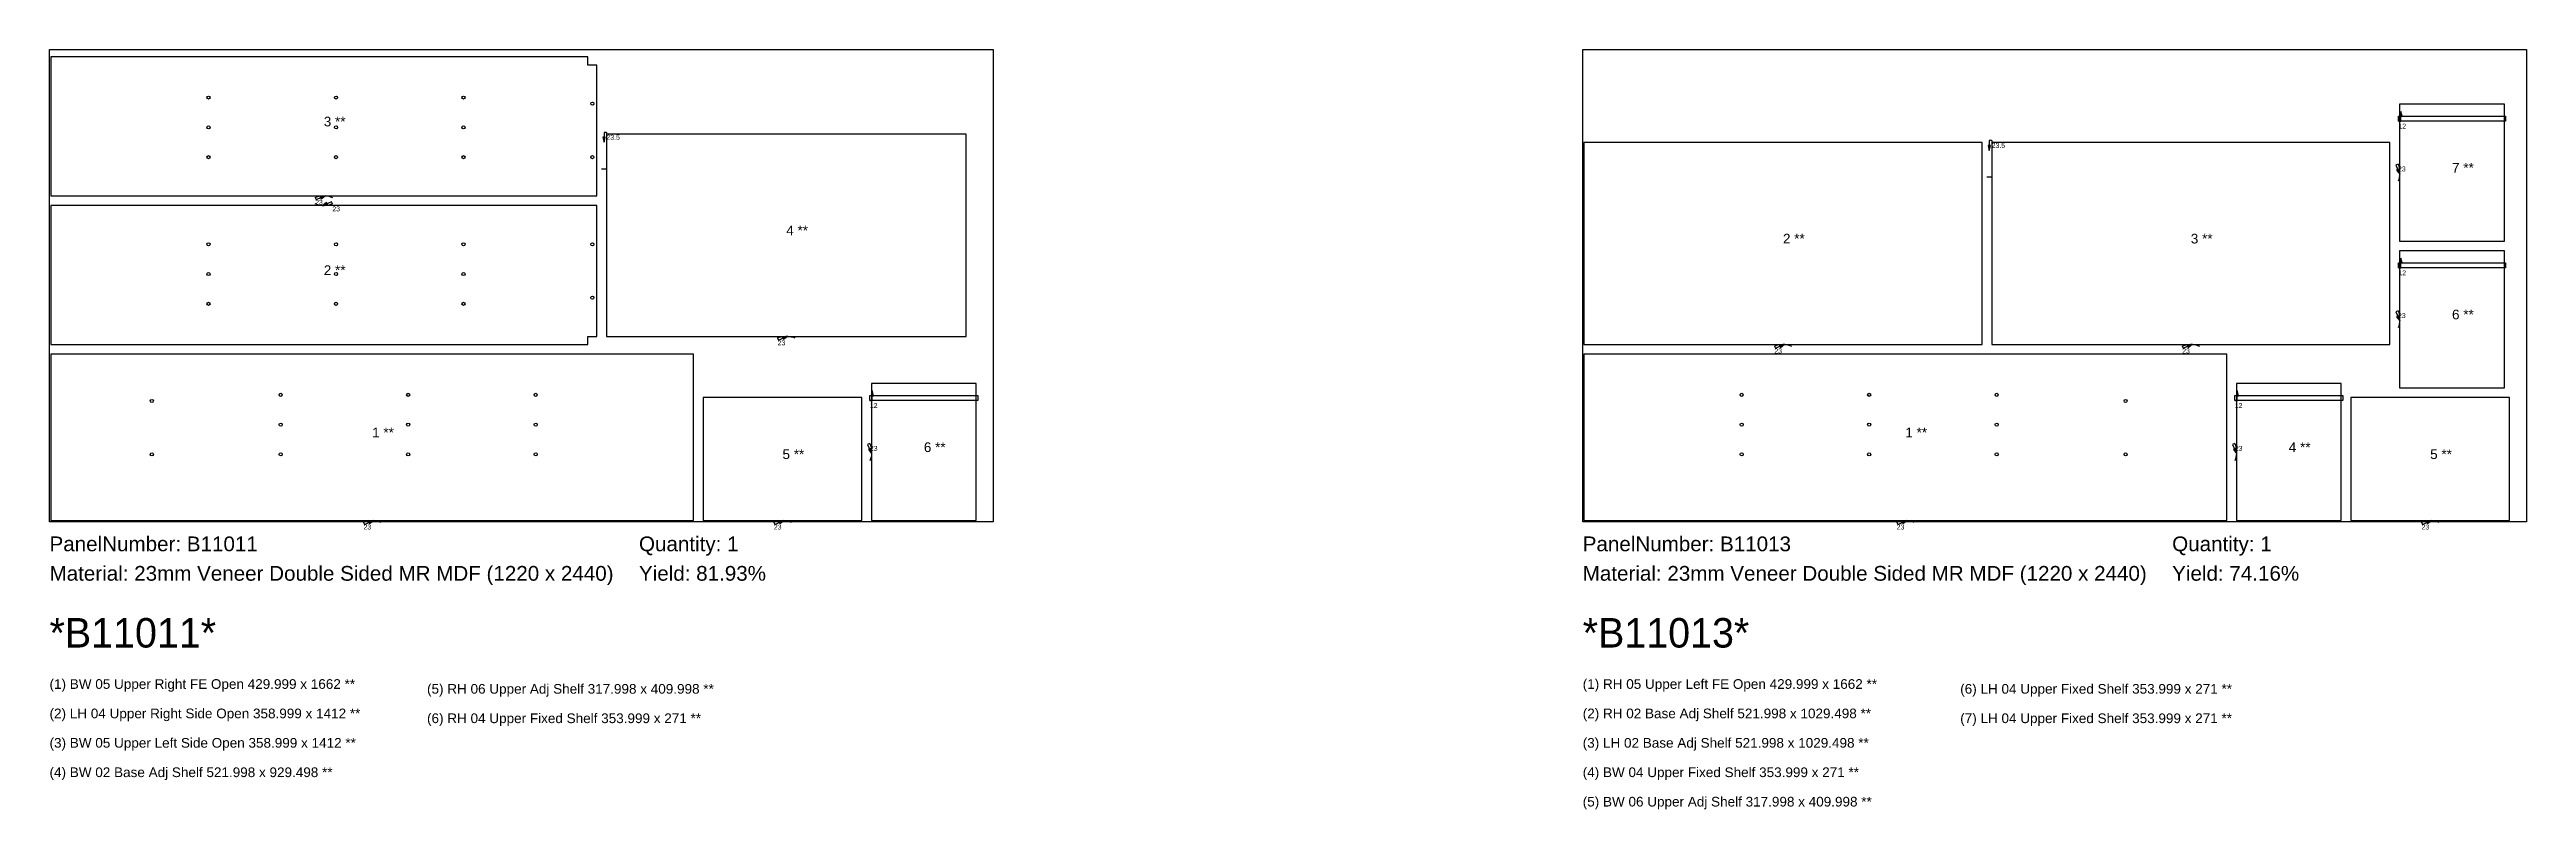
# Model space of a CAD drawing. Header units: inches. Extents: x -5 to 121280, y -1351 to 1225.
# Drawn here: x 19740 to 26144, y -743 to 1220 of the extents above; entities that cross this region are included whole.
import ezdxf

# ---------------------------------------------------------------- set-up
doc = ezdxf.new("R2010")
doc.units = ezdxf.units.IN
doc.header["$MEASUREMENT"] = 0
for name, color, linetype in [('BORDER_Z23P0RT1015', 7, 'Continuous'), ('NESTBORDER_Z23P0', 7, 'Continuous'), ('NESTTEXT', 1, 'Continuous'), ('PLINEDIRECTION', 6, 'Continuous'), ('ROUTE_Z12P0RT1003', 7, 'Continuous'), ('ROUTE_Z23P5RT1016', 7, 'Continuous'), ('VBORE_Z12P0', 3, 'Continuous')]:
    doc.layers.add(name, color=color, linetype=linetype)
doc.styles.add('BARCODE', font='3of9.TTF', dxfattribs={"height": 3})
doc.styles.get("Standard").update_dxf_attribs({"font": 'arial.ttf'})

msp = doc.modelspace()

# ---------------------------------------------------------------- texts
at = {"layer": 'NESTTEXT', "color": 1}
for s, height, p in [('3 **', 25, (20449, 1021.5)), ('7 **', 25, (25951.5, 902)), ('4 **', 25, (21644.7, 740)), ('2 **', 25, (24221.7, 719)), ('3 **', 25, (25276.2, 719)), ('2 **', 25, (20449, 637.5)), ('6 **', 25, (25951.5, 523)), ('1 **', 25, (20574, 218)), ('6 **', 25, (22000.5, 180)), ('1 **', 25, (24538, 218)), ('4 **', 25, (25529.5, 180)), ('5 **', 25, (21635, 162)), ('5 **', 25, (25895, 162)), ('PanelNumber: B11011', 38.1, (19740, -76.2)), ('Quantity: 1', 38.1, (21264, -76.2)), ('PanelNumber: B11013', 38.1, (23704, -76.2)), ('Quantity: 1', 38.1, (25228, -76.2)), ('Material: 23mm Veneer Double Sided MR MDF (1220 x 2440)', 38.1, (19740, -152.4)), ('Yield: 81.93%', 38.1, (21264, -152.4)), ('Material: 23mm Veneer Double Sided MR MDF (1220 x 2440)', 38.1, (23704, -152.4)), ('Yield: 74.16%', 38.1, (25228, -152.4)), ('(1) BW 05 Upper Right FE Open 429.999 x 1662 **', 25, (19740, -431.8)), ('(5) RH 06 Upper Adj Shelf 317.998 x 409.998 **', 25, (20716, -444.3)), ('(1) RH 05 Upper Left FE Open 429.999 x 1662 **', 25, (23704, -431.8)), ('(6) LH 04 Upper Fixed Shelf 353.999 x 271 **', 25, (24680, -444.3)), ('(2) LH 04 Upper Right Side Open 358.999 x 1412 **', 25, (19740, -507.8)), ('(6) RH 04 Upper Fixed Shelf 353.999 x 271 **', 25, (20716, -520.3)), ('(2) RH 02 Base Adj Shelf 521.998 x 1029.498 **', 25, (23704, -507.8)), ('(7) LH 04 Upper Fixed Shelf 353.999 x 271 **', 25, (24680, -520.3)), ('(3) BW 05 Upper Left Side Open 358.999 x 1412 **', 25, (19740, -583.8)), ('(3) LH 02 Base Adj Shelf 521.998 x 1029.498 **', 25, (23704, -583.8)), ('(4) BW 02 Base Adj Shelf 521.998 x 929.498 **', 25, (19740, -659.8)), ('(4) BW 04 Upper Fixed Shelf 353.999 x 271 **', 25, (23704, -659.8)), ('(5) BW 06 Upper Adj Shelf 317.998 x 409.998 **', 25, (23704, -735.8))]:
    msp.add_text(s, height=height, dxfattribs=at).set_placement(p)
at = {"layer": 'NESTTEXT', "color": 1, "style": 'BARCODE'}
for s, p in [('*B11011*', (19740, -325.1)), ('*B11013*', (23704, -325.1))]:
    msp.add_text(s, height=76.2, dxfattribs=at).set_placement(p)
at = {"layer": 'PLINEDIRECTION', "color": 6}
for s, p in [('12', (25813, 1015.9)), ('23.5', (21180, 987)), ('23.5', (24761.5, 966)), ('23', (25812, 905.2)), ('23', (20426.8, 819)), ('23', (20471.2, 802)), ('12', (25813, 636.9)), ('23', (25812, 526.2)), ('23', (21622.5, 456)), ('23', (24199.5, 435)), ('23', (25254, 435)), ('12', (21861, 293.9)), ('12', (25390, 293.9)), ('23', (21861, 183.2)), ('23', (25390, 183.2)), ('23', (20551.8, -20)), ('23', (21612.8, -20)), ('23', (24515.8, -20)), ('23', (25872.8, -20))]:
    msp.add_text(s, height=12.7, dxfattribs=at).set_placement(p)

# ---------------------------------------------------------------- linework, layer by layer
at = {"layer": 'BORDER_Z23P0RT1015', "color": 2}
for points in [[(20426.8, 838, -0.103855), (20445.8, 842), (21155, 842), (21155, 1180), (21132, 1180), (21132, 1201), (19743, 1201), (19743, 842), (20452.2, 842, -0.103855), (20471.2, 838)], [(25812, 924.2, -0.103855), (25816, 905.2), (25816, 725), (26087, 725), (26087, 1079), (25816, 1079), (25816, 898.8, -0.103855), (25812, 879.8)], [(21622.5, 475, -0.103855), (21641.6, 479), (22109.5, 479), (22109.5, 1001), (21180, 1001), (21180, 479), (21647.9, 479, -0.103855), (21667, 475)], [(24199.5, 454, -0.103855), (24218.6, 458), (24736.5, 458), (24736.5, 980), (23707, 980), (23707, 458), (24224.9, 458, -0.103855), (24244, 454)], [(25254, 454, -0.103855), (25273.1, 458), (25791, 458), (25791, 980), (24761.5, 980), (24761.5, 458), (25279.4, 458, -0.103855), (25298.5, 454)], [(20471.2, 821, -0.103855), (20452.2, 817), (19743, 817), (19743, 458), (21132, 458), (21132, 479), (21155, 479), (21155, 817), (20445.8, 817, -0.103855), (20426.8, 821)], [(25812, 545.2, -0.103855), (25816, 526.2), (25816, 346), (26087, 346), (26087, 700), (25816, 700), (25816, 519.8, -0.103855), (25812, 500.8)], [(20551.8, -1, -0.103855), (20570.8, 3), (21405, 3), (21405, 433), (19743, 433), (19743, 3), (20577.2, 3, -0.103855), (20596.2, -1)], [(24515.8, -1, -0.103855), (24534.8, 3), (25369, 3), (25369, 433), (23707, 433), (23707, 3), (24541.2, 3, -0.103855), (24560.2, -1)], [(21612.8, -1, -0.103855), (21631.8, 3), (21840, 3), (21840, 321), (21430, 321), (21430, 3), (21638.2, 3, -0.103855), (21657.2, -1)], [(21861, 202.2, -0.103855), (21865, 183.2), (21865, 3), (22136, 3), (22136, 357), (21865, 357), (21865, 176.8, -0.103855), (21861, 157.8)], [(25390, 202.2, -0.103855), (25394, 183.2), (25394, 3), (25665, 3), (25665, 357), (25394, 357), (25394, 176.8, -0.103855), (25390, 157.8)], [(25872.8, -1, -0.103855), (25891.8, 3), (26100, 3), (26100, 321), (25690, 321), (25690, 3), (25898.2, 3, -0.103855), (25917.2, -1)]]:
    msp.add_lwpolyline(points, format="xyb", dxfattribs=at)
at = {"layer": 'NESTBORDER_Z23P0', "color": 2}
for points in [[(19740, 0), (19740, 1220), (22180, 1220), (22180, 0)], [(23704, 0), (23704, 1220), (26144, 1220), (26144, 0)]]:
    msp.add_lwpolyline(points, close=True, dxfattribs=at)
at = {"layer": 'PLINEDIRECTION', "color": 6}
for points in [[(25813, 1034.9), (25819.3, 1034.9), (25819.3, 1060.3), (25816.2, 1047.6), (25822.5, 1047.6), (25819.3, 1060.3), (25817.8, 1047.6), (25820.9, 1047.6), (25819.3, 1060.3)], [(21180, 1006), (21173.6, 1006), (21173.6, 980.6), (21176.8, 993.3), (21170.5, 993.3), (21173.6, 980.6), (21175.2, 993.3), (21172.1, 993.3), (21173.6, 980.6)], [(24761.5, 985), (24755.1, 985), (24755.1, 959.6), (24758.3, 972.3), (24752, 972.3), (24755.1, 959.6), (24756.7, 972.3), (24753.6, 972.3), (24755.1, 959.6)], [(25812, 924.2), (25806.2, 921.7), (25816.4, 898.4), (25814.2, 911.3), (25808.4, 908.8), (25816.4, 898.4), (25812.7, 910.7), (25809.8, 909.4), (25816.4, 898.4)], [(20426.8, 838), (20429.3, 832.2), (20452.6, 842.4), (20439.7, 840.2), (20442.2, 834.4), (20452.6, 842.4), (20440.3, 838.7), (20441.6, 835.8), (20452.6, 842.4)], [(20471.2, 821), (20468.7, 826.8), (20445.4, 816.6), (20458.3, 818.8), (20455.8, 824.6), (20445.4, 816.6), (20457.7, 820.3), (20456.4, 823.2), (20445.4, 816.6)], [(25813, 655.9), (25819.3, 655.9), (25819.3, 681.3), (25816.2, 668.6), (25822.5, 668.6), (25819.3, 681.3), (25817.8, 668.6), (25820.9, 668.6), (25819.3, 681.3)], [(25812, 545.2), (25806.2, 542.7), (25816.4, 519.4), (25814.2, 532.3), (25808.4, 529.8), (25816.4, 519.4), (25812.7, 531.7), (25809.8, 530.4), (25816.4, 519.4)], [(21622.5, 475), (21625.1, 469.2), (21648.3, 479.4), (21635.4, 477.2), (21638, 471.4), (21648.3, 479.4), (21636.1, 475.7), (21637.3, 472.8), (21648.3, 479.4)], [(24199.5, 454), (24202.1, 448.2), (24225.3, 458.4), (24212.4, 456.2), (24215, 450.4), (24225.3, 458.4), (24213.1, 454.7), (24214.3, 451.8), (24225.3, 458.4)], [(25254, 454), (25256.6, 448.2), (25279.8, 458.4), (25266.9, 456.2), (25269.5, 450.4), (25279.8, 458.4), (25267.6, 454.7), (25268.8, 451.8), (25279.8, 458.4)], [(21861, 312.9), (21867.3, 312.9), (21867.3, 338.3), (21864.2, 325.6), (21870.5, 325.6), (21867.3, 338.3), (21865.8, 325.6), (21868.9, 325.6), (21867.3, 338.3)], [(25390, 312.9), (25396.3, 312.9), (25396.3, 338.3), (25393.2, 325.6), (25399.5, 325.6), (25396.3, 338.3), (25394.8, 325.6), (25397.9, 325.6), (25396.3, 338.3)], [(21861, 202.2), (21855.2, 199.7), (21865.4, 176.4), (21863.2, 189.3), (21857.4, 186.8), (21865.4, 176.4), (21861.7, 188.7), (21858.8, 187.4), (21865.4, 176.4)], [(25390, 202.2), (25384.2, 199.7), (25394.4, 176.4), (25392.2, 189.3), (25386.4, 186.8), (25394.4, 176.4), (25390.7, 188.7), (25387.8, 187.4), (25394.4, 176.4)], [(20551.8, -1), (20554.3, -6.8), (20577.6, 3.4), (20564.7, 1.2), (20567.2, -4.6), (20577.6, 3.4), (20565.3, -0.3), (20566.6, -3.2), (20577.6, 3.4)], [(21612.8, -1), (21615.3, -6.8), (21638.6, 3.4), (21625.7, 1.2), (21628.2, -4.6), (21638.6, 3.4), (21626.3, -0.3), (21627.6, -3.2), (21638.6, 3.4)], [(24515.8, -1), (24518.3, -6.8), (24541.6, 3.4), (24528.7, 1.2), (24531.2, -4.6), (24541.6, 3.4), (24529.3, -0.3), (24530.6, -3.2), (24541.6, 3.4)], [(25872.8, -1), (25875.3, -6.8), (25898.6, 3.4), (25885.7, 1.2), (25888.2, -4.6), (25898.6, 3.4), (25886.3, -0.3), (25887.6, -3.2), (25898.6, 3.4)]]:
    msp.add_lwpolyline(points, dxfattribs=at)
at = {"layer": 'ROUTE_Z12P0RT1003', "color": 3}
for points in [[(25813, 1034.9), (25813, 1048), (26090, 1048), (26090, 1034.9), (25813, 1034.9)], [(25813, 655.9), (25813, 669), (26090, 669), (26090, 655.9), (25813, 655.9)], [(21861, 312.9), (21861, 326), (22140, 326), (22140, 312.9), (21861, 312.9)], [(25390, 312.9), (25390, 326), (25669, 326), (25669, 312.9), (25390, 312.9)]]:
    msp.add_lwpolyline(points, close=True, dxfattribs=at)
at = {"layer": 'ROUTE_Z23P5RT1016', "color": 3}
for points in [[(21180, 1006), (21180, 1001), (21180, 911), (21167.5, 911)], [(24761.5, 985), (24761.5, 980), (24761.5, 890), (24749, 890)]]:
    msp.add_lwpolyline(points, dxfattribs=at)
at = {"layer": 'VBORE_Z12P0', "color": 3}
for centre in [(20151, 1096), (20480.7, 1096), (20810.3, 1096), (21143.5, 1080), (20151, 1019), (20480.7, 1019), (20810.3, 1019), (20151, 942), (20480.7, 942), (20810.3, 942), (21143.5, 942), (20151, 717), (20480.7, 717), (20810.3, 717), (21143.5, 717), (20151, 640), (20480.7, 640), (20810.3, 640), (21143.5, 579), (20151, 563), (20480.7, 563), (20810.3, 563), (20337.7, 328), (20667.3, 328), (20997, 328), (24115, 328), (24444.7, 328), (24774.3, 328), (20004.5, 312), (25107.5, 312), (20337.7, 251), (20667.3, 251), (20997, 251), (24115, 251), (24444.7, 251), (24774.3, 251), (20004.5, 174), (20337.7, 174), (20667.3, 174), (20997, 174), (24115, 174), (24444.7, 174), (24774.3, 174), (25107.5, 174)]:
    msp.add_circle(centre, 4, dxfattribs=at)

msp.set_redraw_order([(e.dxf.handle, doc.entitydb.next_handle()) for e in msp.query("TEXT MTEXT ATTDEF DIMENSION ARC_DIMENSION")])  # texts and dimensions are drawn at this point

doc.saveas('drawing.dxf')
